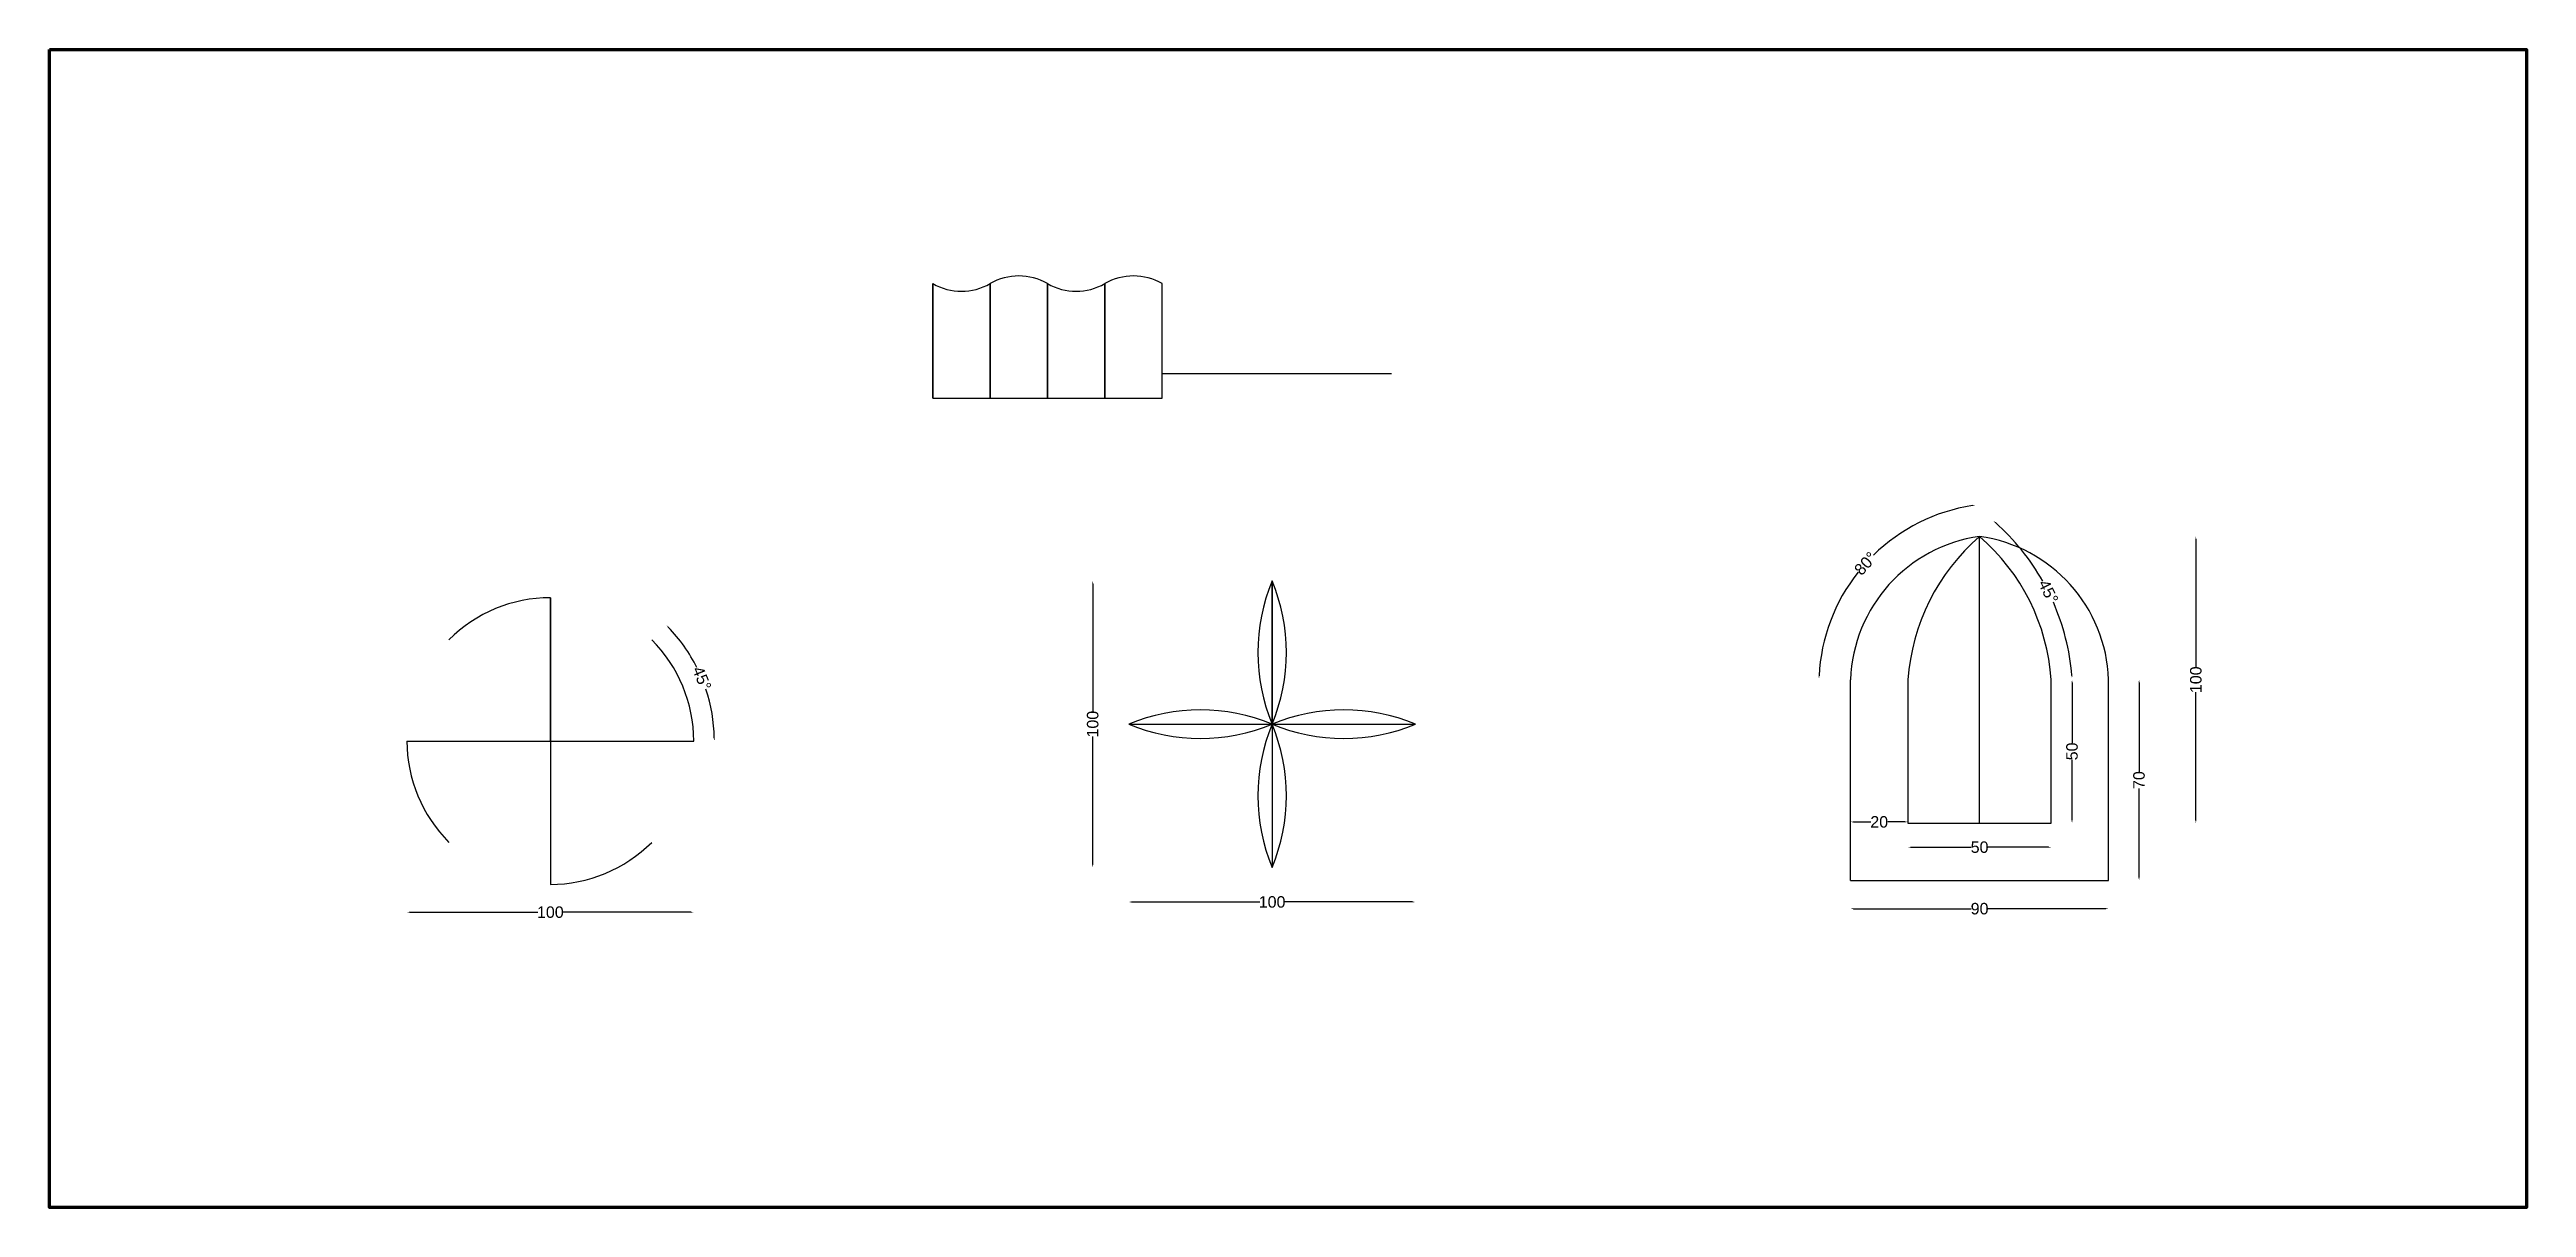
# Model space of a CAD drawing. Header units: inches. Extents: x -78 to 6510, y -130 to 492.
# Drawn here: x 1688 to 2551, y -87 to 317 of the extents above; entities that cross this region are included whole.
import ezdxf

# ---------------------------------------------------------------- set-up
doc = ezdxf.new("R2010")
doc.units = ezdxf.units.IN
doc.header["$MEASUREMENT"] = 0
doc.styles.get("Standard").update_dxf_attribs({"font": 'arial.ttf'})
doc.dimstyles.get("Standard").update_dxf_attribs({"dimtxt": 4, "dimasz": 1, "dimexe": 0.18, "dimexo": 0.0625, "dimgap": 0.09, "dimtad": 0, "dimtoh": 1, "dimdec": 0, "dimzin": 0, "dimdsep": 46, "dimtxsty": 'Standard', "dimcen": 1, "dimse1": 1, "dimse2": 1, "dimadec": 0, "dimazin": 0, "dimtfac": 1, "dimtdec": 0, "dimtofl": 0, "dimtmove": 0, "dimatfit": 3, "dimfxl": 1, "dimtolj": 1, "dimtzin": 0, "dimarcsym": 0})

msp = doc.modelspace()

# ---------------------------------------------------------------- blocks, each defined once
blk = doc.blocks.new('*D15')
at = {"color": 0, "lineweight": -2, "transparency": 16777216}
for p, q in [((1813.29, 16.24), (1857.97, 16.24)), ((1911.29, 16.24), (1866.6, 16.24))]:
    blk.add_line(p, q, dxfattribs=at)
at = {"color": 0, "transparency": 16777216}
for points in [[(1813.29, 16.41), (1813.29, 16.07), (1812.29, 16.24)], [(1911.29, 16.41), (1911.29, 16.07), (1912.29, 16.24)]]:
    blk.add_solid(points, dxfattribs=at)
at = {"layer": 'Defpoints', "color": 0, "transparency": 16777216}
for p in [(1812.29, 75.95), (1912.29, 75.95), (1812.29, 16.24)]:
    blk.add_point(p, dxfattribs=at)
at = {"color": 0, "transparency": 16777216, "insert": (1862.29, 16.24), "char_height": 4, "attachment_point": 5}
blk.add_mtext('\\A1;100', dxfattribs=at)
blk = doc.blocks.new('*D16')
at = {"color": 0, "lineweight": -2, "transparency": 16777216}
for start, end in [(26.60415, 43.99839), (1.00161, 18.39585)]:
    blk.add_arc((1862.29, 75.95), 57.2, start, end, dxfattribs=at)
at = {"color": 0, "transparency": 16777216}
for points in [[(1903.32, 115.57), (1903.56, 115.8), (1902.74, 116.4)], [(1919.65, 76.95), (1919.32, 76.95), (1919.49, 75.95)]]:
    blk.add_solid(points, dxfattribs=at)
at = {"layer": 'Defpoints', "color": 0, "transparency": 16777216}
for p in [(1897.64, 111.31), (1917.54, 90.76), (1862.29, 75.95), (1912.29, 75.95)]:
    blk.add_point(p, dxfattribs=at)
at = {"color": 0, "transparency": 16777216, "insert": (1915.14, 97.84), "char_height": 4, "attachment_point": 5, "rotation": 292.5}
blk.add_mtext('\\A1;45°', dxfattribs=at)
blk = doc.blocks.new('*D17')
at = {"color": 0, "lineweight": -2, "transparency": 16777216}
for p, q in [((2064.99, 19.8), (2109.67, 19.8)), ((2162.99, 19.8), (2118.3, 19.8))]:
    blk.add_line(p, q, dxfattribs=at)
at = {"color": 0, "transparency": 16777216}
for points in [[(2064.99, 19.97), (2064.99, 19.64), (2063.99, 19.8)], [(2162.99, 19.97), (2162.99, 19.64), (2163.99, 19.8)]]:
    blk.add_solid(points, dxfattribs=at)
at = {"layer": 'Defpoints', "color": 0, "transparency": 16777216}
for p in [(2063.99, 81.84), (2163.99, 81.84), (2063.99, 19.8)]:
    blk.add_point(p, dxfattribs=at)
at = {"color": 0, "transparency": 16777216, "insert": (2113.99, 19.8), "char_height": 4, "attachment_point": 5}
blk.add_mtext('\\A1;100', dxfattribs=at)
blk = doc.blocks.new('*D18')
at = {"color": 0, "lineweight": -2, "transparency": 16777216}
for p, q in [((2051.44, 130.84), (2051.44, 86.16)), ((2051.44, 32.84), (2051.44, 77.53))]:
    blk.add_line(p, q, dxfattribs=at)
at = {"color": 0, "transparency": 16777216}
for points in [[(2051.28, 130.84), (2051.61, 130.84), (2051.44, 131.84)], [(2051.28, 32.84), (2051.61, 32.84), (2051.44, 31.84)]]:
    blk.add_solid(points, dxfattribs=at)
at = {"layer": 'Defpoints', "color": 0, "transparency": 16777216}
for p in [(2113.99, 131.84), (2051.44, 31.84), (2113.99, 31.84)]:
    blk.add_point(p, dxfattribs=at)
at = {"color": 0, "transparency": 16777216, "insert": (2051.44, 81.84), "char_height": 4, "attachment_point": 5, "rotation": 90}
blk.add_mtext('\\A1;100', dxfattribs=at)
blk = doc.blocks.new('*D19')
at = {"color": 0, "lineweight": -2, "transparency": 16777216}
for p, q in [((2316.72, 17.45), (2357.78, 17.45)), ((2404.72, 17.45), (2363.67, 17.45))]:
    blk.add_line(p, q, dxfattribs=at)
at = {"color": 0, "transparency": 16777216}
for points in [[(2316.72, 17.62), (2316.72, 17.28), (2315.72, 17.45)], [(2404.72, 17.62), (2404.72, 17.28), (2405.72, 17.45)]]:
    blk.add_solid(points, dxfattribs=at)
at = {"layer": 'Defpoints', "color": 0, "transparency": 16777216}
for p in [(2315.72, 27.33), (2405.72, 27.33), (2405.72, 17.45)]:
    blk.add_point(p, dxfattribs=at)
at = {"color": 0, "transparency": 16777216, "insert": (2360.72, 17.45), "char_height": 4, "attachment_point": 5}
blk.add_mtext('\\A1;90', dxfattribs=at)
blk = doc.blocks.new('*D20')
at = {"color": 0, "lineweight": -2, "transparency": 16777216}
for p, q in [((2316.72, 47.73), (2322.74, 47.73)), ((2334.72, 47.73), (2328.71, 47.73))]:
    blk.add_line(p, q, dxfattribs=at)
at = {"color": 0, "transparency": 16777216}
for points in [[(2316.72, 47.9), (2316.72, 47.57), (2315.72, 47.73)], [(2334.72, 47.9), (2334.72, 47.57), (2335.72, 47.73)]]:
    blk.add_solid(points, dxfattribs=at)
at = {"layer": 'Defpoints', "color": 0, "transparency": 16777216}
for p in [(2315.72, 47.73), (2335.72, 47.33), (2315.72, 27.33)]:
    blk.add_point(p, dxfattribs=at)
at = {"color": 0, "transparency": 16777216, "insert": (2325.72, 47.73), "char_height": 4, "attachment_point": 5}
blk.add_mtext('\\A1;20', dxfattribs=at)
blk = doc.blocks.new('*D21')
at = {"color": 0, "lineweight": -2, "transparency": 16777216}
for p, q in [((2336.72, 38.91), (2357.78, 38.91)), ((2384.72, 38.91), (2363.67, 38.91))]:
    blk.add_line(p, q, dxfattribs=at)
at = {"color": 0, "transparency": 16777216}
for points in [[(2336.72, 39.08), (2336.72, 38.75), (2335.72, 38.91)], [(2384.72, 39.08), (2384.72, 38.75), (2385.72, 38.91)]]:
    blk.add_solid(points, dxfattribs=at)
at = {"layer": 'Defpoints', "color": 0, "transparency": 16777216}
for p in [(2335.72, 47.73), (2385.72, 47.33), (2385.72, 38.91)]:
    blk.add_point(p, dxfattribs=at)
at = {"color": 0, "transparency": 16777216, "insert": (2360.72, 38.91), "char_height": 4, "attachment_point": 5}
blk.add_mtext('\\A1;50', dxfattribs=at)
blk = doc.blocks.new('*D22')
at = {"color": 0, "lineweight": -2, "transparency": 16777216}
for p, q in [((2392.96, 96.33), (2392.96, 75.27)), ((2392.96, 48.33), (2392.96, 69.38))]:
    blk.add_line(p, q, dxfattribs=at)
at = {"color": 0, "transparency": 16777216}
for points in [[(2392.79, 96.33), (2393.12, 96.33), (2392.96, 97.33)], [(2392.79, 48.33), (2393.12, 48.33), (2392.96, 47.33)]]:
    blk.add_solid(points, dxfattribs=at)
at = {"layer": 'Defpoints', "color": 0, "transparency": 16777216}
for p in [(2385.72, 97.33), (2385.72, 47.33), (2392.96, 47.33)]:
    blk.add_point(p, dxfattribs=at)
at = {"color": 0, "transparency": 16777216, "insert": (2392.96, 72.33), "char_height": 4, "attachment_point": 5, "rotation": 90}
blk.add_mtext('\\A1;50', dxfattribs=at)
blk = doc.blocks.new('*D23')
at = {"color": 0, "lineweight": -2, "transparency": 16777216}
for p, q in [((2436.14, 146.33), (2436.14, 101.64)), ((2436.14, 48.33), (2436.14, 93.01))]:
    blk.add_line(p, q, dxfattribs=at)
at = {"color": 0, "transparency": 16777216}
for points in [[(2435.97, 146.33), (2436.31, 146.33), (2436.14, 147.33)], [(2435.97, 48.33), (2436.31, 48.33), (2436.14, 47.33)]]:
    blk.add_solid(points, dxfattribs=at)
at = {"layer": 'Defpoints', "color": 0, "transparency": 16777216}
for p in [(2360.72, 147.33), (2436.14, 147.33), (2360.72, 47.33)]:
    blk.add_point(p, dxfattribs=at)
at = {"color": 0, "transparency": 16777216, "insert": (2436.14, 97.33), "char_height": 4, "attachment_point": 5, "rotation": 90}
blk.add_mtext('\\A1;100', dxfattribs=at)
blk = doc.blocks.new('*D24')
at = {"color": 0, "lineweight": -2, "transparency": 16777216}
for p, q in [((2416.33, 96.33), (2416.33, 65.26)), ((2416.33, 28.33), (2416.33, 59.39))]:
    blk.add_line(p, q, dxfattribs=at)
at = {"color": 0, "transparency": 16777216}
for points in [[(2416.16, 96.33), (2416.49, 96.33), (2416.33, 97.33)], [(2416.16, 28.33), (2416.49, 28.33), (2416.33, 27.33)]]:
    blk.add_solid(points, dxfattribs=at)
at = {"layer": 'Defpoints', "color": 0, "transparency": 16777216}
for p in [(2405.72, 97.33), (2405.72, 27.33), (2416.33, 27.33)]:
    blk.add_point(p, dxfattribs=at)
at = {"color": 0, "transparency": 16777216, "insert": (2416.33, 62.33), "char_height": 4, "attachment_point": 5, "rotation": 90}
blk.add_mtext('\\A1;70', dxfattribs=at)
blk = doc.blocks.new('*D25')
at = {"color": 0, "lineweight": -2, "transparency": 16777216}
for start, end in [(29.48735, 48.35157), (4.77853, 23.64275)]:
    blk.add_arc((2312.87, 92.15), 80.31, start, end, dxfattribs=at)
at = {"color": 0, "transparency": 16777216}
for points in [[(2366.13, 152.03), (2366.35, 152.28), (2365.48, 152.82)], [(2393.06, 98.85), (2392.73, 98.83), (2392.97, 97.84)]]:
    blk.add_solid(points, dxfattribs=at)
at = {"layer": 'Defpoints', "color": 0, "transparency": 16777216}
for p in [(2360.72, 147.33), (2388.77, 118.38), (2385.72, 97.33), (2312.87, 92.15)]:
    blk.add_point(p, dxfattribs=at)
at = {"color": 0, "transparency": 16777216, "insert": (2384.7, 128.06), "char_height": 4, "attachment_point": 5, "rotation": 296.56505}
blk.add_mtext('\\A1;45°', dxfattribs=at)
blk = doc.blocks.new('*D26')
at = {"color": 0, "lineweight": -2, "transparency": 16777216}
for start, end in [(98.91714, 134.3782), (141.64738, 177.10843)]:
    blk.add_arc((2368.02, 95.51), 63.36, start, end, dxfattribs=at)
at = {"color": 0, "transparency": 16777216}
for points in [[(2358.17, 158.27), (2358.22, 157.94), (2359.19, 158.25)], [(2304.91, 98.7), (2304.58, 98.71), (2304.7, 97.71)]]:
    blk.add_solid(points, dxfattribs=at)
at = {"layer": 'Defpoints', "color": 0, "transparency": 16777216}
for p in [(2331.97, 147.61), (2360.72, 147.33), (2315.72, 97.33), (2368.02, 95.51)]:
    blk.add_point(p, dxfattribs=at)
at = {"color": 0, "transparency": 16777216, "insert": (2320.93, 137.89), "char_height": 4, "attachment_point": 5, "rotation": 48.01279}
blk.add_mtext('\\A1;80°', dxfattribs=at)

# ---------------------------------------------------------------- dimensions: what is measured, and where the dimension line sits
for base, center, p1, p2, picture, middle in [((2331.97, 147.61), (2368.02, 95.51), (2360.72, 147.33), (2315.72, 97.33), '*D26', (2320.93, 137.89)), ((2388.77, 118.38), (2312.87, 92.15), (2385.72, 97.33), (2360.72, 147.33), '*D25', (2384.7, 128.06)), ((1917.54, 90.76), (1862.29, 75.95), (1912.29, 75.95), (1897.64, 111.31), '*D16', (1915.14, 97.84))]:
    dim = msp.add_angular_dim_3p(base=base, center=center, p1=p1, p2=p2, dimstyle='Standard')
    dim.commit()
    dim.dimension.update_dxf_attribs({"geometry": picture, "text_midpoint": middle})
for base, p1, p2, picture, middle in [((2436.14, 147.33), (2360.72, 47.33), (2360.72, 147.33), '*D23', (2436.14, 97.33)), ((2051.44, 31.84), (2113.99, 131.84), (2113.99, 31.84), '*D18', (2051.44, 81.84)), ((2392.96, 47.33), (2385.72, 97.33), (2385.72, 47.33), '*D22', (2392.96, 72.33)), ((2416.33, 27.33), (2405.72, 97.33), (2405.72, 27.33), '*D24', (2416.33, 62.33))]:
    dim = msp.add_linear_dim(base=base, p1=p1, p2=p2, angle=90, dimstyle='Standard')
    dim.commit()
    dim.dimension.update_dxf_attribs({"geometry": picture, "text_midpoint": middle})
for base, p1, p2, picture, middle in [((2063.99, 19.8), (2163.99, 81.84), (2063.99, 81.84), '*D17', (2113.99, 19.8)), ((1812.29, 16.24), (1912.29, 75.95), (1812.29, 75.95), '*D15', (1862.29, 16.24)), ((2315.72, 47.73), (2335.72, 47.33), (2315.72, 27.33), '*D20', (2325.72, 47.73)), ((2385.72, 38.91), (2335.72, 47.73), (2385.72, 47.33), '*D21', (2360.72, 38.91)), ((2405.72, 17.45), (2315.72, 27.33), (2405.72, 27.33), '*D19', (2360.72, 17.45))]:
    dim = msp.add_linear_dim(base=base, p1=p1, p2=p2, dimstyle='Standard')
    dim.commit()
    dim.dimension.update_dxf_attribs({"geometry": picture, "text_midpoint": middle})

# ---------------------------------------------------------------- linework, layer by layer
for p, q in [((1995.65, 195.53), (1995.65, 235.53)), ((1995.65, 235.53), (1995.65, 195.53)), ((2015.65, 195.53), (2015.65, 235.53)), ((2015.65, 235.53), (2015.65, 195.53)), ((2035.65, 195.53), (2035.65, 235.53)), ((2035.65, 235.53), (2035.65, 195.53)), ((2055.65, 195.53), (2055.65, 235.53)), ((2055.65, 235.53), (2055.65, 195.53)), ((2075.65, 195.53), (2075.65, 235.53)), ((2075.65, 204.2), (2155.65, 204.2)), ((1995.65, 195.53), (2075.65, 195.53)), ((1995.65, 195.53), (2015.65, 195.53)), ((2015.65, 195.53), (2035.65, 195.53)), ((2035.65, 195.53), (2035.65, 195.53)), ((2035.65, 195.53), (2055.65, 195.53)), ((2055.65, 195.53), (2075.65, 195.53)), ((2360.72, 47.33), (2360.72, 147.33)), ((2113.99, 81.84), (2113.99, 131.84)), ((2113.99, 131.84), (2113.99, 31.84)), ((1862.29, 75.95), (1862.29, 125.95)), ((1862.29, 125.95), (1862.29, 25.95)), ((2315.72, 27.33), (2315.72, 97.33)), ((2335.72, 97.33), (2335.72, 47.33)), ((2385.72, 47.33), (2385.72, 97.33)), ((2405.72, 27.33), (2405.72, 97.33)), ((2063.99, 81.84), (2163.99, 81.84)), ((1812.29, 75.95), (1912.29, 75.95)), ((2335.72, 47.33), (2385.72, 47.33)), ((2335.72, 47.33), (2360.72, 47.33)), ((2315.72, 27.33), (2405.72, 27.33))]:
    msp.add_line(p, q)
at = {"color": 40, "lineweight": 120, "true_color": 0xf8d731}
msp.add_lwpolyline([(1687.64, 317.19), (2551.43, 317.19), (2551.43, -86.77), (1687.64, -86.77)], close=True, dxfattribs=at)
for centre, radius, start, end in [((2005.65, 252.85), 20, 240, 300), ((2025.65, 218.2), 20, 60, 120), ((2045.65, 252.85), 20, 240, 300), ((2065.65, 218.2), 20, 60, 120), ((2368.02, 95.51), 52.33, 98.01279, 178.01279), ((2408.58, 92.15), 73.04, 130.93495, 175.93495), ((2312.87, 92.15), 73.04, 4.06505, 49.06505), ((2353.43, 95.51), 52.33, 1.98721, 81.98721), ((2174.34, 106.84), 65.33, 157.5, 202.5), ((2053.63, 106.84), 65.33, 337.5, 22.5), ((1862.29, 75.95), 50, 90, 135), ((1862.29, 75.95), 50, 0, 45), ((2088.99, 21.49), 65.33, 67.50001, 112.50001), ((2138.99, 21.49), 65.33, 67.5, 112.5), ((2088.99, 142.2), 65.33, 247.50003, 292.50003), ((2174.34, 56.84), 65.33, 157.50008, 202.50008), ((2138.99, 142.2), 65.33, 247.5, 292.5), ((2053.63, 56.84), 65.33, 337.50008, 22.50008), ((1862.29, 75.95), 50, 180, 225), ((1862.29, 75.95), 50, 270, 315)]:
    msp.add_arc(centre, radius, start, end)

msp.set_redraw_order([(e.dxf.handle, doc.entitydb.next_handle()) for e in msp.query("TEXT MTEXT ATTDEF DIMENSION ARC_DIMENSION")])  # texts and dimensions are drawn at this point

doc.saveas('drawing.dxf')
